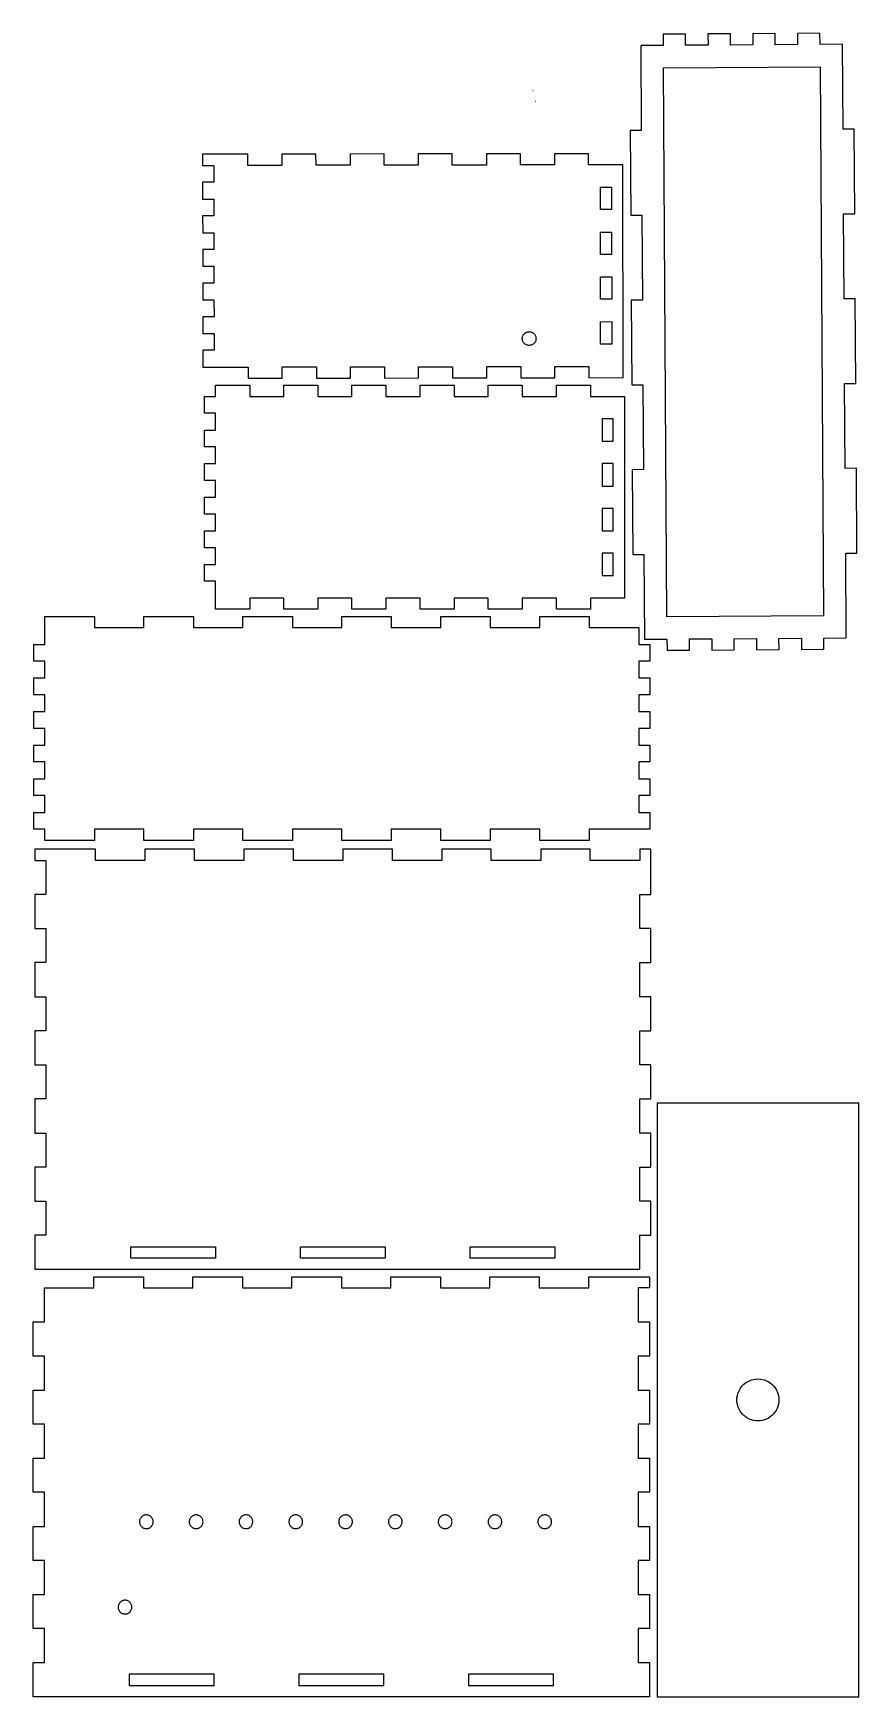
# Model space of a CAD drawing. Extents: x 3 to 297, y 3 to 597.
import ezdxf

# ---------------------------------------------------------------- set-up
doc = ezdxf.new("R2010")
doc.units = 0

msp = doc.modelspace()

# ---------------------------------------------------------------- linework, layer by layer
at = {"layer": 'Layer 1', "color": 7}
for points in [[(235.526064, 596.390677), (227.526205, 596.340384)], [(227.526205, 596.340384), (227.551287, 592.350548)], [(235.551147, 592.40084), (235.526064, 596.390677)], [(251.525731, 596.491261), (243.525951, 596.440969)], [(243.525951, 596.440969), (243.551033, 592.451133)], [(251.550814, 592.501425), (251.525731, 596.491261)], [(267.525292, 596.591845), (259.525511, 596.541553)], [(259.525511, 596.541553), (259.550594, 592.551716)], [(267.550375, 592.602008), (267.525292, 596.591845)], [(283.525117, 596.69243), (275.525337, 596.642138)], [(275.525337, 596.642138), (275.550419, 592.652302)], [(283.5502, 592.702594), (283.525117, 596.69243)], [(219.541578, 592.28035), (219.731909, 562.004954)], [(227.551346, 592.350543), (219.641522, 592.30082)], [(243.551033, 592.451133), (235.551147, 592.40084)], [(251.269998, 592.278723), (251.260197, 592.276483)], [(251.260197, 592.276483), (251.262378, 592.266939)], [(251.262378, 592.266939), (251.272179, 592.269179)], [(251.272179, 592.269179), (251.269998, 592.278723)], [(259.550594, 592.551716), (251.550814, 592.501425)], [(275.550419, 592.652302), (267.550375, 592.602008)], [(291.539926, 592.752822), (283.5502, 592.702594)], [(291.540051, 592.732979), (291.539926, 592.752822)], [(291.560159, 592.733105), (291.540051, 592.732979)], [(291.75049, 562.457709), (291.560159, 592.733105)], [(227.601642, 584.340714), (283.600555, 584.692759)], [(228.833801, 388.344771), (227.601642, 584.340714)], [(283.600555, 584.692759), (284.832713, 388.696816)], [(181.069675, 576.235967), (181.059925, 576.233739)], [(181.059925, 576.233739), (181.062106, 576.224196)], [(181.062106, 576.224196), (181.071856, 576.226424)], [(181.071856, 576.226424), (181.069675, 576.235967)], [(182.050739, 572.347031), (181.95324, 572.324749)], [(182.046318, 572.366376), (182.050739, 572.347031)], [(219.731909, 562.004954), (215.741993, 561.97987)], [(215.741993, 561.97987), (215.93238, 531.695479)], [(295.740326, 562.482792), (291.75049, 562.457709)], [(295.930714, 532.1984), (295.740326, 562.482792)], [(79.250765, 553.500091), (63.084083, 553.474048)], [(63.084083, 553.474048), (63.090527, 549.473553)], [(79.25721, 549.499596), (79.250765, 553.500091)], [(103.584093, 553.539289), (91.41735, 553.51969)], [(91.41735, 553.51969), (91.423794, 549.519195)], [(103.590538, 549.538794), (103.584093, 553.539289)], [(127.917263, 553.578486), (115.750678, 553.558887)], [(115.750678, 553.558887), (115.757122, 549.558392)], [(127.923707, 549.577991), (127.917263, 553.578486)], [(152.250697, 553.617684), (140.084112, 553.598085)], [(140.084112, 553.598085), (140.090556, 549.59759)], [(152.257141, 549.617189), (152.250697, 553.617684)], [(176.583866, 553.656882), (164.417281, 553.637283)], [(164.417281, 553.637283), (164.423726, 549.636788)], [(176.59031, 549.656387), (176.583866, 553.656882)], [(200.917035, 553.696079), (188.75098, 553.676481)], [(188.75098, 553.676481), (188.757424, 549.675986)], [(200.92348, 549.695584), (200.917035, 553.696079)], [(63.090527, 549.473553), (67.090519, 549.479997)], [(67.090519, 549.479997), (67.100185, 543.479254)], [(91.423794, 549.519195), (79.25721, 549.499596)], [(115.757122, 549.558392), (103.590538, 549.538794)], [(140.090556, 549.59759), (127.923707, 549.577991)], [(164.423726, 549.636788), (152.257141, 549.617189)], [(188.757424, 549.675986), (176.59031, 549.656387)], [(213.090329, 549.715184), (200.92348, 549.695584)], [(213.212757, 473.713717), (213.090329, 549.715184)], [(67.100185, 543.479254), (63.100193, 543.472811)], [(63.100193, 543.472811), (63.10986, 537.472068)], [(205.103286, 541.701307), (209.103252, 541.70775)], [(205.11617, 533.702963), (205.103286, 541.701307)], [(209.103252, 541.70775), (209.116136, 533.709406)], [(63.10986, 537.472068), (67.109852, 537.478512)], [(67.109852, 537.478512), (67.119514, 531.480415)], [(67.119514, 531.480415), (63.119522, 531.473972)], [(63.119522, 531.473972), (63.129188, 525.473229)], [(209.116136, 533.709406), (205.11617, 533.702963)], [(215.93238, 531.695479), (219.922296, 531.720562)], [(219.922296, 531.720562), (220.11269, 501.435112)], [(291.940877, 532.173318), (295.930714, 532.1984)], [(292.131271, 501.887868), (291.940877, 532.173318)], [(63.129188, 525.473229), (67.12918, 525.479673)], [(67.12918, 525.479673), (67.138847, 519.47893)], [(205.129059, 525.701973), (209.129025, 525.708416)], [(205.141947, 517.700983), (205.129059, 525.701973)], [(209.129025, 525.708416), (209.141913, 517.707426)], [(67.138847, 519.47893), (63.138855, 519.472487)], [(63.138855, 519.472487), (63.148521, 513.471745)], [(209.141913, 517.707426), (205.141947, 517.700983)], [(63.148521, 513.471745), (67.148513, 513.478188)], [(67.148513, 513.478188), (67.158175, 507.480091)], [(67.158175, 507.480091), (63.158183, 507.473648)], [(63.158183, 507.473648), (63.16785, 501.472905)], [(205.154832, 509.702639), (209.154797, 509.709082)], [(205.16772, 501.701649), (205.154832, 509.702639)], [(209.154797, 509.709082), (209.167686, 501.708092)], [(63.16785, 501.472905), (67.167842, 501.479349)], [(67.167842, 501.479349), (67.177508, 495.478607)], [(209.167686, 501.708092), (205.16772, 501.701649)], [(220.11269, 501.435112), (216.122774, 501.410029)], [(216.122774, 501.410029), (216.313168, 471.124605)], [(296.121108, 501.912951), (292.131271, 501.887868)], [(296.311502, 471.627527), (296.121108, 501.912951)], [(67.177508, 495.478607), (63.177516, 495.472163)], [(63.177516, 495.472163), (63.187178, 489.474066)], [(205.180609, 493.700659), (209.180574, 493.707102)], [(205.193493, 485.702315), (205.180609, 493.700659)], [(209.180574, 493.707102), (209.193459, 485.708758)], [(63.187178, 489.474066), (67.18717, 489.48051)], [(67.18717, 489.48051), (67.196837, 483.479767)], [(177.240252, 487.657539), (177.252807, 487.911559)], [(177.25363, 487.400914), (177.240252, 487.657539)], [(177.252807, 487.911559), (177.293409, 488.165625)], [(177.295049, 487.14698), (177.25363, 487.400914)], [(177.293409, 488.165625), (177.359154, 488.414439)], [(177.361592, 486.901025), (177.295049, 487.14698)], [(177.359154, 488.414439), (177.450576, 488.655358)], [(177.450576, 488.655358), (177.566361, 488.883086)], [(177.566361, 488.883086), (177.705981, 489.097624)], [(177.705981, 489.097624), (177.866527, 489.29632)], [(177.866527, 489.29632), (178.048266, 489.479176)], [(178.048266, 489.479176), (178.246973, 489.640892)], [(178.246973, 489.640892), (178.461853, 489.781468)], [(178.461853, 489.781468), (178.689736, 489.898251)], [(178.689736, 489.898251), (178.929568, 489.988596)], [(178.929568, 489.988596), (179.177376, 490.055141)], [(179.177376, 490.055141), (179.430249, 490.097882)], [(179.430249, 490.097882), (179.686344, 490.111524)], [(179.686344, 490.111524), (179.942217, 490.098707)], [(179.942217, 490.098707), (180.195491, 490.056781)], [(180.195491, 490.056781), (180.443512, 489.991035)], [(180.443512, 489.991035), (180.683633, 489.901463)], [(180.683633, 489.901463), (180.911892, 489.785414)], [(180.911892, 489.785414), (181.126959, 489.645531)], [(181.126959, 489.645531), (181.326185, 489.484456)], [(181.326185, 489.484456), (181.508512, 489.302187)], [(181.508512, 489.302187), (181.669963, 489.104009)], [(181.669963, 489.104009), (181.810273, 488.889923)], [(181.810273, 488.889923), (181.926527, 488.662568)], [(181.926527, 488.662568), (182.018989, 488.421946)], [(182.018989, 488.421946), (182.085536, 488.173344)], [(182.087177, 487.1547), (182.021427, 486.908531)], [(182.085536, 488.173344), (182.126955, 487.919411)], [(182.127778, 487.408766), (182.087177, 487.1547)], [(182.126955, 487.919411), (182.140329, 487.665432)], [(182.140329, 487.665432), (182.127778, 487.408766)], [(67.196837, 483.479767), (63.196845, 483.473324)], [(63.196845, 483.473324), (63.206511, 477.472582)], [(177.45379, 486.660402), (177.361592, 486.901025)], [(177.570308, 486.433048), (177.45379, 486.660402)], [(177.710622, 486.216315), (177.570308, 486.433048)], [(177.871808, 486.018137), (177.710622, 486.216315)], [(178.054135, 485.835868), (177.871808, 486.018137)], [(178.253358, 485.677439), (178.054135, 485.835868)], [(178.468689, 485.537556), (178.253358, 485.677439)], [(178.696947, 485.421507), (178.468689, 485.537556)], [(178.937073, 485.32929), (178.696947, 485.421507)], [(179.185094, 485.263543), (178.937073, 485.32929)], [(179.4381, 485.224263), (179.185094, 485.263543)], [(179.694237, 485.211447), (179.4381, 485.224263)], [(179.950068, 485.225088), (179.694237, 485.211447)], [(180.20321, 485.265183), (179.950068, 485.225088)], [(180.451017, 485.331728), (180.20321, 485.265183)], [(180.690845, 485.424719), (180.451017, 485.331728)], [(180.918728, 485.541503), (180.690845, 485.424719)], [(181.133343, 485.682078), (180.918728, 485.541503)], [(181.332054, 485.841148), (181.133343, 485.682078)], [(181.513793, 486.024004), (181.332054, 485.841148)], [(181.674605, 486.222701), (181.513793, 486.024004)], [(181.814219, 486.439884), (181.674605, 486.222701)], [(181.92974, 486.667612), (181.814219, 486.439884)], [(182.021427, 486.908531), (181.92974, 486.667612)], [(209.193459, 485.708758), (205.193493, 485.702315)], [(63.206511, 477.472582), (79.373194, 477.498624)], [(79.373194, 477.498624), (79.379638, 473.498129)], [(91.546223, 473.517728), (91.539778, 477.518223)], [(91.539793, 477.521222), (103.706536, 477.54082)], [(103.706522, 477.537822), (103.712966, 473.537327)], [(115.873107, 477.557421), (128.039691, 477.577019)], [(115.879551, 473.556926), (115.873107, 477.557421)], [(128.039691, 477.577019), (128.046136, 473.576524)], [(140.206541, 477.596619), (152.373125, 477.616217)], [(140.212985, 473.596124), (140.206541, 477.596619)], [(152.373125, 477.616217), (152.379569, 473.615722)], [(164.53971, 477.635816), (176.706295, 477.655415)], [(164.546154, 473.635321), (164.53971, 477.635816)], [(176.706295, 477.655415), (176.712739, 473.65492)], [(188.873408, 477.675015), (201.039464, 477.694613)], [(188.879853, 473.67452), (188.873408, 477.675015)], [(201.039464, 477.694613), (201.045908, 473.694118)], [(67.7421, 466.994412), (67.7421, 470.992261)], [(67.7421, 470.992261), (79.908791, 470.992261)], [(79.379638, 473.498129), (91.546223, 473.517728)], [(79.908791, 470.992261), (79.908791, 466.994412)], [(92.075375, 466.994412), (92.075375, 470.992261)], [(92.075375, 470.992261), (104.242119, 470.992261)], [(103.712966, 473.537327), (115.879551, 473.556926)], [(104.242119, 470.992261), (104.242119, 466.994412)], [(116.408703, 466.994412), (116.408703, 470.992261)], [(116.408703, 470.992261), (128.575288, 470.992261)], [(128.046136, 473.576524), (140.212985, 473.596124)], [(128.575288, 470.992261), (128.575288, 466.994412)], [(140.742137, 466.994412), (140.742137, 470.992261)], [(140.742137, 470.992261), (152.908722, 470.992261)], [(152.379569, 473.615722), (164.546154, 473.635321)], [(152.908722, 470.992261), (152.908722, 466.994412)], [(165.075307, 466.994412), (165.075307, 470.992261)], [(165.075307, 470.992261), (177.241891, 470.992261)], [(176.712739, 473.65492), (188.879853, 473.67452)], [(177.241891, 470.992261), (177.241891, 466.994412)], [(189.409005, 466.994412), (189.409005, 470.992261)], [(189.409005, 470.992261), (201.575061, 470.992261)], [(201.045908, 473.694118), (213.212757, 473.713717)], [(201.575061, 470.992261), (201.575061, 466.994412)], [(216.313168, 471.124605), (220.303084, 471.149689)], [(220.303084, 471.149689), (220.493478, 440.864292)], [(292.321665, 471.602444), (296.311502, 471.627527)], [(292.512059, 441.317047), (292.321665, 471.602444)], [(63.742108, 460.993669), (63.742108, 466.994412)], [(63.742108, 466.994412), (67.7421, 466.994412)], [(79.908791, 466.994412), (92.075375, 466.994412)], [(104.242119, 466.994412), (116.408703, 466.994412)], [(128.575288, 466.994412), (140.742137, 466.994412)], [(152.908722, 466.994412), (165.075307, 466.994412)], [(177.241891, 466.994412), (189.409005, 466.994412)], [(201.575061, 466.994412), (213.74191, 466.994412)], [(213.74191, 466.994412), (213.74191, 394.99344)], [(67.7421, 460.993669), (63.742108, 460.993669)], [(67.7421, 454.992927), (67.7421, 460.993669)], [(205.741978, 458.993422), (205.741978, 450.992432)], [(209.741944, 458.993422), (205.741978, 458.993422)], [(209.741944, 450.992432), (209.741944, 458.993422)], [(63.742108, 448.99483), (63.742108, 454.992927)], [(63.742108, 454.992927), (67.7421, 454.992927)], [(67.7421, 448.99483), (63.742108, 448.99483)], [(67.7421, 442.994088), (67.7421, 448.99483)], [(205.741978, 450.992432), (209.741944, 450.992432)], [(63.742108, 436.993345), (63.742108, 442.994088)], [(63.742108, 442.994088), (67.7421, 442.994088)], [(205.741978, 442.994088), (205.741978, 434.993098)], [(209.741944, 442.994088), (205.741978, 442.994088)], [(209.741944, 434.993098), (209.741944, 442.994088)], [(220.493478, 440.864292), (216.503562, 440.839208)], [(216.503562, 440.839208), (216.69395, 410.554737)], [(296.501895, 441.34213), (292.512059, 441.317047)], [(296.692283, 411.057659), (296.501895, 441.34213)], [(67.7421, 436.993345), (63.742108, 436.993345)], [(67.7421, 430.992603), (67.7421, 436.993345)], [(205.741978, 434.993098), (209.741944, 434.993098)], [(63.742108, 424.994506), (63.742108, 430.992603)], [(63.742108, 430.992603), (67.7421, 430.992603)], [(67.7421, 424.994506), (63.742108, 424.994506)], [(67.7421, 418.993764), (67.7421, 424.994506)], [(205.741978, 426.994754), (205.741978, 418.993764)], [(209.741944, 426.994754), (205.741978, 426.994754)], [(209.741944, 418.993764), (209.741944, 426.994754)], [(63.742108, 412.993021), (63.742108, 418.993764)], [(63.742108, 418.993764), (67.7421, 418.993764)], [(205.741978, 418.993764), (209.741944, 418.993764)], [(67.7421, 412.993021), (63.742108, 412.993021)], [(67.7421, 406.994925), (67.7421, 412.993021)], [(205.741978, 410.992774), (205.741978, 402.99443)], [(209.741944, 410.992774), (205.741978, 410.992774)], [(209.741944, 402.99443), (209.741944, 410.992774)], [(216.69395, 410.554737), (220.683866, 410.579821)], [(220.683866, 410.579821), (220.874321, 380.284581)], [(292.702447, 411.032576), (296.692283, 411.057659)], [(292.892903, 380.737337), (292.702447, 411.032576)], [(63.742108, 400.994182), (63.742108, 406.994925)], [(63.742108, 406.994925), (67.7421, 406.994925)], [(67.7421, 400.994182), (63.742108, 400.994182)], [(67.7421, 390.992945), (67.7421, 400.994182)], [(205.741978, 402.99443), (209.741944, 402.99443)], [(92.075375, 394.99344), (79.908791, 394.99344)], [(79.908791, 394.99344), (79.908791, 390.992945)], [(92.075375, 390.992945), (92.075375, 394.99344)], [(116.408703, 394.99344), (104.242119, 394.99344)], [(104.242119, 394.99344), (104.242119, 390.992945)], [(116.408703, 390.992945), (116.408703, 394.99344)], [(140.742137, 394.99344), (128.575288, 394.99344)], [(128.575288, 394.99344), (128.575288, 390.992945)], [(140.742137, 390.992945), (140.742137, 394.99344)], [(165.075307, 394.99344), (152.908722, 394.99344)], [(152.908722, 394.99344), (152.908722, 390.992945)], [(165.075307, 390.992945), (165.075307, 394.99344)], [(189.409005, 394.99344), (177.241891, 394.99344)], [(177.241891, 394.99344), (177.241891, 390.992945)], [(189.409005, 390.992945), (189.409005, 394.99344)], [(213.74191, 394.99344), (201.575061, 394.99344)], [(201.575061, 394.99344), (201.575061, 390.992945)], [(6.813567, 378.466998), (6.813567, 388.466992)], [(6.813567, 388.466992), (24.482419, 388.466992)], [(24.482419, 388.466992), (24.482419, 384.467)], [(42.148626, 384.467), (42.148626, 388.466992)], [(42.148626, 388.466992), (59.814833, 388.466992)], [(59.814833, 388.466992), (59.814833, 384.467)], [(79.908791, 390.992945), (67.7421, 390.992945)], [(77.48104, 384.467), (77.48104, 388.466992)], [(77.48104, 388.466992), (95.147247, 388.466992)], [(104.242119, 390.992945), (92.075375, 390.992945)], [(95.147247, 388.466992), (95.147247, 384.467)], [(112.814248, 384.467), (112.814248, 388.466992)], [(112.814248, 388.466992), (130.481248, 388.466992)], [(128.575288, 390.992945), (116.408703, 390.992945)], [(130.481248, 388.466992), (130.481248, 384.467)], [(152.908722, 390.992945), (140.742137, 390.992945)], [(148.147191, 384.467), (148.147191, 388.466992)], [(148.147191, 388.466992), (165.814191, 388.466992)], [(177.241891, 390.992945), (165.075307, 390.992945)], [(165.814191, 388.466992), (165.814191, 384.467)], [(183.481192, 384.467), (183.481192, 388.466992)], [(183.481192, 388.466992), (201.147134, 388.466992)], [(201.575061, 390.992945), (189.409005, 390.992945)], [(201.147134, 388.466992), (201.147134, 384.467)], [(284.832713, 388.696816), (228.833801, 388.344771)], [(24.482419, 384.467), (42.148626, 384.467)], [(59.814833, 384.467), (77.48104, 384.467)], [(95.147247, 384.467), (112.814248, 384.467)], [(130.481248, 384.467), (148.147191, 384.467)], [(165.814191, 384.467), (183.481192, 384.467)], [(201.147134, 384.467), (218.814135, 384.467)], [(218.814135, 384.467), (218.814135, 378.466998)], [(220.874321, 380.284581), (228.884156, 380.334936)], [(228.884156, 380.334936), (228.90924, 376.344835)], [(236.884016, 380.385229), (244.883902, 380.435521)], [(236.9091, 376.395128), (236.884016, 380.385229)], [(244.883902, 380.435521), (244.908986, 376.44542)], [(252.883682, 380.485813), (260.883463, 380.536105)], [(252.908767, 376.495712), (252.883682, 380.485813)], [(260.883463, 380.536105), (260.908547, 376.546004)], [(268.883243, 380.586397), (276.883288, 380.63669)], [(268.908327, 376.596296), (268.883243, 380.586397)], [(276.883288, 380.63669), (276.908372, 376.646589)], [(284.883068, 380.686982), (292.892903, 380.737337)], [(284.908153, 376.696881), (284.883068, 380.686982)], [(2.815717, 372.467023), (2.815717, 378.466998)], [(2.815717, 378.466998), (6.813567, 378.466998)], [(218.814135, 378.466998), (222.814101, 378.466998)], [(222.814101, 378.466998), (222.814101, 372.467023)], [(228.90924, 376.344835), (236.9091, 376.395128)], [(244.908986, 376.44542), (252.908767, 376.495712)], [(260.908547, 376.546004), (268.908327, 376.596296)], [(276.908372, 376.646589), (284.908153, 376.696881)], [(6.813567, 372.467023), (2.815717, 372.467023)], [(6.813567, 366.467022), (6.813567, 372.467023)], [(218.814135, 372.467023), (218.814135, 366.467022)], [(222.814101, 372.467023), (218.814135, 372.467023)], [(2.815717, 360.46702), (2.815717, 366.467022)], [(2.815717, 366.467022), (6.813567, 366.467022)], [(218.814135, 366.467022), (222.814101, 366.467022)], [(222.814101, 366.467022), (222.814101, 360.46702)], [(6.813567, 360.46702), (2.815717, 360.46702)], [(6.813567, 354.466992), (6.813567, 360.46702)], [(222.814101, 360.46702), (218.814135, 360.46702)], [(218.814135, 360.46702), (218.814135, 354.466992)], [(2.815717, 348.467043), (2.815717, 354.466992)], [(2.815717, 354.466992), (6.813567, 354.466992)], [(218.814135, 354.466992), (222.814101, 354.466992)], [(222.814101, 354.466992), (222.814101, 348.467043)], [(6.813567, 348.467043), (2.815717, 348.467043)], [(6.813567, 342.467095), (6.813567, 348.467043)], [(222.814101, 348.467043), (218.814135, 348.467043)], [(218.814135, 348.467043), (218.814135, 342.467095)], [(2.815717, 336.467146), (2.815717, 342.467095)], [(2.815717, 342.467095), (6.813567, 342.467095)], [(218.814135, 342.467095), (222.814101, 342.467095)], [(222.814101, 342.467095), (222.814101, 336.467146)], [(6.813567, 336.467146), (2.815717, 336.467146)], [(6.813567, 330.467197), (6.813567, 336.467146)], [(222.814101, 336.467146), (218.814135, 336.467146)], [(218.814135, 336.467146), (218.814135, 330.467197)], [(2.815717, 324.466984), (2.815717, 330.467197)], [(2.815717, 330.467197), (6.813567, 330.467197)], [(218.814135, 330.467197), (222.814101, 330.467197)], [(222.814101, 330.467197), (222.814101, 324.466984)], [(6.813567, 324.466984), (2.815717, 324.466984)], [(6.813567, 318.467035), (6.813567, 324.466984)], [(222.814101, 324.466984), (218.814135, 324.466984)], [(218.814135, 324.466984), (218.814135, 318.467035)], [(2.815717, 312.467087), (2.815717, 318.467035)], [(2.815717, 318.467035), (6.813567, 318.467035)], [(218.814135, 318.467035), (222.814101, 318.467035)], [(222.814101, 318.467035), (222.814101, 312.467087)], [(6.813567, 312.467087), (2.815717, 312.467087)], [(6.813567, 308.467121), (6.813567, 312.467087)], [(42.148626, 312.467087), (24.482419, 312.467087)], [(24.482419, 312.467087), (24.482419, 308.467121)], [(42.148626, 308.467121), (42.148626, 312.467087)], [(77.48104, 312.467087), (59.814833, 312.467087)], [(59.814833, 312.467087), (59.814833, 308.467121)], [(77.48104, 308.467121), (77.48104, 312.467087)], [(112.814248, 312.467087), (95.147247, 312.467087)], [(95.147247, 312.467087), (95.147247, 308.467121)], [(112.814248, 308.467121), (112.814248, 312.467087)], [(148.147191, 312.467087), (130.481248, 312.467087)], [(130.481248, 312.467087), (130.481248, 308.467121)], [(148.147191, 308.467121), (148.147191, 312.467087)], [(183.481192, 312.467087), (165.814191, 312.467087)], [(165.814191, 312.467087), (165.814191, 308.467121)], [(183.481192, 308.467121), (183.481192, 312.467087)], [(222.814101, 312.467087), (201.147134, 312.467087)], [(201.147134, 312.467087), (201.147134, 308.467121)], [(24.846016, 305.290992), (3.176669, 305.290992)], [(3.176669, 305.290992), (3.176669, 301.291)], [(24.482419, 308.467121), (6.813567, 308.467121)], [(24.846016, 301.291), (24.846016, 305.290992)], [(59.814833, 308.467121), (42.148626, 308.467121)], [(60.175784, 305.290992), (42.506932, 305.290992)], [(42.506932, 305.290992), (42.506932, 301.291)], [(60.175784, 301.291), (60.175784, 305.290992)], [(95.147247, 308.467121), (77.48104, 308.467121)], [(95.508198, 305.290992), (77.847283, 305.290992)], [(77.847283, 305.290992), (77.847283, 301.291)], [(95.508198, 301.291), (95.508198, 305.290992)], [(130.481248, 308.467121), (112.814248, 308.467121)], [(130.845904, 305.290992), (113.177051, 305.290992)], [(113.177051, 305.290992), (113.177051, 301.291)], [(130.845904, 301.291), (130.845904, 305.290992)], [(165.814191, 308.467121), (148.147191, 308.467121)], [(166.175672, 305.290992), (148.506819, 305.290992)], [(148.506819, 305.290992), (148.506819, 301.291)], [(166.175672, 301.291), (166.175672, 305.290992)], [(201.147134, 308.467121), (183.481192, 308.467121)], [(201.508086, 305.290992), (183.84717, 305.290992)], [(183.84717, 305.290992), (183.84717, 301.291)], [(201.508086, 301.291), (201.508086, 305.290992)], [(223.177433, 305.290992), (219.176938, 305.290992)], [(219.176938, 305.290992), (219.176938, 301.291)], [(223.177433, 289.124309), (223.177433, 305.290992)], [(3.176669, 301.291), (7.177164, 301.291)], [(7.177164, 301.291), (7.177164, 289.124309)], [(42.506932, 301.291), (24.846016, 301.291)], [(77.847283, 301.291), (60.175784, 301.291)], [(113.177051, 301.291), (95.508198, 301.291)], [(148.506819, 301.291), (130.845904, 301.291)], [(183.84717, 301.291), (166.175672, 301.291)], [(219.176938, 301.291), (201.508086, 301.291)], [(7.177164, 289.124309), (3.176669, 289.124309)], [(3.176669, 289.124309), (3.176669, 276.957725)], [(219.176938, 276.957725), (219.176938, 289.124309)], [(219.176938, 289.124309), (223.177433, 289.124309)], [(3.176669, 276.957725), (7.177164, 276.957725)], [(7.177164, 276.957725), (7.177164, 264.790981)], [(223.177433, 276.957725), (219.176938, 276.957725)], [(223.177433, 264.790981), (223.177433, 276.957725)], [(7.177164, 264.790981), (3.176669, 264.790981)], [(3.176669, 264.790981), (3.176669, 252.624397)], [(219.176938, 252.624397), (219.176938, 264.790981)], [(219.176938, 264.790981), (223.177433, 264.790981)], [(3.176669, 252.624397), (7.177164, 252.624397)], [(7.177164, 252.624397), (7.177164, 240.457812)], [(223.177433, 252.624397), (219.176938, 252.624397)], [(223.177433, 240.457812), (223.177433, 252.624397)], [(7.177164, 240.457812), (3.176669, 240.457812)], [(3.176669, 240.457812), (3.176669, 228.290963)], [(219.176938, 228.290963), (219.176938, 240.457812)], [(219.176938, 240.457812), (223.177433, 240.457812)], [(3.176669, 228.290963), (7.177164, 228.290963)], [(7.177164, 228.290963), (7.177164, 216.124378)], [(223.177433, 228.290963), (219.176938, 228.290963)], [(223.177433, 216.124378), (223.177433, 228.290963)], [(7.177164, 216.124378), (3.176669, 216.124378)], [(3.176669, 216.124378), (3.176669, 203.957793)], [(219.176938, 203.957793), (219.176938, 216.124378)], [(219.176938, 216.124378), (223.177433, 216.124378)], [(297.353913, 214.645065), (225.354, 214.645065)], [(225.354, 214.645065), (225.354, 2.645291)], [(297.353913, 2.645291), (297.353913, 214.645065)], [(3.176669, 203.957793), (7.177164, 203.957793)], [(7.177164, 203.957793), (7.177164, 191.791209)], [(223.177433, 203.957793), (219.176938, 203.957793)], [(223.177433, 191.791209), (223.177433, 203.957793)], [(7.177164, 191.791209), (3.176669, 191.791209)], [(3.176669, 191.791209), (3.176669, 179.624095)], [(219.176938, 179.624095), (219.176938, 191.791209)], [(219.176938, 191.791209), (223.177433, 191.791209)], [(3.176669, 179.624095), (7.177164, 179.624095)], [(7.177164, 179.624095), (7.177164, 167.458039)], [(223.177433, 179.624095), (219.176938, 179.624095)], [(223.177433, 167.458039), (223.177433, 179.624095)], [(7.177164, 167.458039), (3.176669, 167.458039)], [(3.176669, 167.458039), (3.176669, 155.29119)], [(219.176938, 155.29119), (219.176938, 167.458039)], [(219.176938, 167.458039), (223.177433, 167.458039)], [(37.466626, 163.291122), (67.74815, 163.291122)], [(37.466626, 159.291156), (37.466626, 163.291122)], [(67.74815, 163.291122), (67.74815, 159.291156)], [(98.037612, 163.291122), (128.31649, 163.291122)], [(98.037612, 159.291156), (98.037612, 163.291122)], [(128.31649, 163.291122), (128.31649, 159.291156)], [(158.605952, 163.291122), (188.887476, 163.291122)], [(158.605952, 159.291156), (158.605952, 163.291122)], [(188.887476, 163.291122), (188.887476, 159.291156)], [(3.176669, 155.29119), (219.176938, 155.29119)], [(67.74815, 159.291156), (37.466626, 159.291156)], [(128.31649, 159.291156), (98.037612, 159.291156)], [(188.887476, 159.291156), (158.605952, 159.291156)], [(6.646318, 136.478026), (6.646318, 148.644716)], [(6.646318, 148.644716), (24.315171, 148.644716)], [(24.315171, 148.644716), (24.315171, 152.644708)], [(24.315171, 152.644708), (41.976086, 152.644708)], [(41.976086, 152.644708), (41.976086, 148.644716)], [(41.976086, 148.644716), (59.644939, 148.644716)], [(59.644939, 148.644716), (59.644939, 152.644708)], [(59.644939, 152.644708), (77.311146, 152.644708)], [(77.311146, 152.644708), (77.311146, 148.644716)], [(77.311146, 148.644716), (94.977353, 148.644716)], [(94.977353, 148.644716), (94.977353, 152.644708)], [(94.977353, 152.644708), (112.646206, 152.644708)], [(112.646206, 152.644708), (112.646206, 148.644716)], [(112.646206, 148.644716), (130.312412, 148.644716)], [(130.312412, 148.644716), (130.312412, 152.644708)], [(130.312412, 152.644708), (147.978619, 152.644708)], [(147.978619, 152.644708), (147.978619, 148.644716)], [(147.978619, 148.644716), (165.644826, 148.644716)], [(165.644826, 148.644716), (165.644826, 152.644708)], [(165.644826, 152.644708), (183.311033, 152.644708)], [(183.311033, 152.644708), (183.311033, 148.644716)], [(183.311033, 148.644716), (200.97724, 148.644716)], [(200.97724, 148.644716), (200.97724, 152.644708)], [(200.97724, 152.644708), (222.643942, 152.644708)], [(218.646093, 148.644716), (218.646093, 136.478026)], [(222.643942, 148.644716), (218.646093, 148.644716)], [(222.643942, 152.644708), (222.643942, 148.644716)], [(2.645823, 124.311441), (2.645823, 136.478026)], [(2.645823, 136.478026), (6.646318, 136.478026)], [(218.646093, 136.478026), (222.643942, 136.478026)], [(222.643942, 136.478026), (222.643942, 124.311441)], [(6.646318, 124.311441), (2.645823, 124.311441)], [(6.646318, 112.144698), (6.646318, 124.311441)], [(222.643942, 124.311441), (218.646093, 124.311441)], [(218.646093, 124.311441), (218.646093, 112.144698)], [(254.858709, 112.395113), (255.286275, 113.053131)], [(255.286275, 113.053131), (255.780251, 113.663259)], [(255.780251, 113.663259), (256.335346, 114.219148)], [(256.335346, 114.219148), (256.945475, 114.713125)], [(256.945475, 114.713125), (257.604022, 115.140162)], [(257.604022, 115.140162), (258.303579, 115.497349)], [(258.303579, 115.497349), (259.036474, 115.778336)], [(259.036474, 115.778336), (259.794769, 115.981271)], [(259.794769, 115.981271), (260.569997, 116.104302)], [(260.569997, 116.104302), (261.353957, 116.145312)], [(261.353957, 116.145312), (262.137916, 116.104302)], [(262.137916, 116.104302), (262.913144, 115.981271)], [(262.913144, 115.981271), (263.671439, 115.778336)], [(263.671439, 115.778336), (264.404334, 115.497349)], [(264.404334, 115.497349), (265.103892, 115.140162)], [(265.103892, 115.140162), (265.762439, 114.713125)], [(265.762439, 114.713125), (266.372567, 114.219148)], [(266.372567, 114.219148), (266.927662, 113.663259)], [(266.927662, 113.663259), (267.421639, 113.053131)], [(267.421639, 113.053131), (267.849205, 112.395113)], [(2.645823, 99.978113), (2.645823, 112.144698)], [(2.645823, 112.144698), (6.646318, 112.144698)], [(218.646093, 112.144698), (222.643942, 112.144698)], [(222.643942, 112.144698), (222.643942, 99.978113)], [(253.854087, 108.645178), (253.895097, 109.429138)], [(253.895097, 107.861219), (253.854087, 108.645178)], [(253.895097, 109.429138), (254.017864, 110.204366)], [(254.017864, 107.086255), (253.895097, 107.861219)], [(254.017864, 110.204366), (254.221064, 110.96319)], [(254.221064, 106.327166), (254.017864, 107.086255)], [(254.221064, 110.96319), (254.502315, 111.696349)], [(254.502315, 111.696349), (254.858709, 112.395113)], [(267.849205, 112.395113), (268.205598, 111.696349)], [(268.205598, 111.696349), (268.48685, 110.96319)], [(268.48685, 110.96319), (268.69005, 110.204366)], [(268.69005, 107.086255), (268.48685, 106.327166)], [(268.69005, 110.204366), (268.812816, 109.429138)], [(268.812816, 107.861219), (268.69005, 107.086255)], [(268.812816, 109.429138), (268.853826, 108.645178)], [(268.853826, 108.645178), (268.812816, 107.861219)], [(254.502315, 105.594272), (254.221064, 106.327166)], [(254.858709, 104.895243), (254.502315, 105.594272)], [(255.286275, 104.237225), (254.858709, 104.895243)], [(255.780251, 103.627362), (255.286275, 104.237225)], [(256.335346, 103.071208), (255.780251, 103.627362)], [(256.945475, 102.577761), (256.335346, 103.071208)], [(257.604022, 102.14993), (256.945475, 102.577761)], [(258.303579, 101.793537), (257.604022, 102.14993)], [(259.036474, 101.512285), (258.303579, 101.793537)], [(259.794769, 101.309085), (259.036474, 101.512285)], [(260.569997, 101.186319), (259.794769, 101.309085)], [(261.353957, 101.145308), (260.569997, 101.186319)], [(262.137916, 101.186319), (261.353957, 101.145308)], [(262.913144, 101.309085), (262.137916, 101.186319)], [(263.671439, 101.512285), (262.913144, 101.309085)], [(264.404334, 101.793537), (263.671439, 101.512285)], [(265.103892, 102.14993), (264.404334, 101.793537)], [(265.762439, 102.577761), (265.103892, 102.14993)], [(266.372567, 103.071208), (265.762439, 102.577761)], [(266.927662, 103.627362), (266.372567, 103.071208)], [(267.421639, 104.237225), (266.927662, 103.627362)], [(267.849205, 104.895243), (267.421639, 104.237225)], [(268.205598, 105.594272), (267.849205, 104.895243)], [(268.48685, 106.327166), (268.205598, 105.594272)], [(6.646318, 99.978113), (2.645823, 99.978113)], [(6.646318, 87.811528), (6.646318, 99.978113)], [(222.643942, 99.978113), (218.646093, 99.978113)], [(218.646093, 99.978113), (218.646093, 87.811528)], [(2.645823, 75.644679), (2.645823, 87.811528)], [(2.645823, 87.811528), (6.646318, 87.811528)], [(218.646093, 87.811528), (222.643942, 87.811528)], [(222.643942, 87.811528), (222.643942, 75.644679)], [(6.646318, 75.644679), (2.645823, 75.644679)], [(6.646318, 63.478094), (6.646318, 75.644679)], [(222.643942, 75.644679), (218.646093, 75.644679)], [(218.646093, 75.644679), (218.646093, 63.478094)], [(40.576442, 65.380975), (40.565859, 65.124859)], [(40.61613, 65.634181), (40.576442, 65.380975)], [(40.684921, 65.881831), (40.61613, 65.634181)], [(40.774879, 66.121279), (40.684921, 65.881831)], [(40.893942, 66.349878), (40.774879, 66.121279)], [(41.034171, 66.564984), (40.893942, 66.349878)], [(41.195566, 66.764215), (41.034171, 66.564984)], [(41.375483, 66.945455), (41.195566, 66.764215)], [(41.57392, 67.10685), (41.375483, 66.945455)], [(41.79617, 67.24655), (41.57392, 67.10685)], [(42.015774, 67.362967), (41.79617, 67.24655)], [(42.253898, 67.455041), (42.015774, 67.362967)], [(42.505252, 67.521187), (42.253898, 67.455041)], [(42.75396, 67.561404), (42.505252, 67.521187)], [(43.015897, 67.574898), (42.75396, 67.561404)], [(43.275189, 67.561404), (43.015897, 67.574898)], [(43.523897, 67.521187), (43.275189, 67.561404)], [(43.775251, 67.455041), (43.523897, 67.521187)], [(44.016021, 67.362967), (43.775251, 67.455041)], [(44.235625, 67.24655), (44.016021, 67.362967)], [(44.455229, 67.10685), (44.235625, 67.24655)], [(44.656312, 66.945455), (44.455229, 67.10685)], [(44.836229, 66.764215), (44.656312, 66.945455)], [(44.994978, 66.564984), (44.836229, 66.764215)], [(45.135207, 66.349878), (44.994978, 66.564984)], [(45.25427, 66.121279), (45.135207, 66.349878)], [(45.344228, 65.881831), (45.25427, 66.121279)], [(45.415665, 65.634181), (45.344228, 65.881831)], [(45.455353, 65.380975), (45.415665, 65.634181)], [(45.465936, 65.124859), (45.455353, 65.380975)], [(58.359066, 65.380975), (58.345836, 65.124859)], [(58.398753, 65.634181), (58.359066, 65.380975)], [(58.464899, 65.881831), (58.398753, 65.634181)], [(58.557503, 66.121279), (58.464899, 65.881831)], [(58.673919, 66.349878), (58.557503, 66.121279)], [(58.814148, 66.564984), (58.673919, 66.349878)], [(58.972898, 66.764215), (58.814148, 66.564984)], [(59.15546, 66.945455), (58.972898, 66.764215)], [(59.353898, 67.10685), (59.15546, 66.945455)], [(59.570856, 67.24655), (59.353898, 67.10685)], [(59.798397, 67.362967), (59.570856, 67.24655)], [(60.039168, 67.455041), (59.798397, 67.362967)], [(60.28523, 67.521187), (60.039168, 67.455041)], [(60.53923, 67.561404), (60.28523, 67.521187)], [(60.795875, 67.574898), (60.53923, 67.561404)], [(61.049875, 67.561404), (60.795875, 67.574898)], [(61.303874, 67.521187), (61.049875, 67.561404)], [(61.552582, 67.455041), (61.303874, 67.521187)], [(61.790707, 67.362967), (61.552582, 67.455041)], [(62.020894, 67.24655), (61.790707, 67.362967)], [(62.235207, 67.10685), (62.020894, 67.24655)], [(62.433644, 66.945455), (62.235207, 67.10685)], [(62.616206, 66.764215), (62.433644, 66.945455)], [(62.777602, 66.564984), (62.616206, 66.764215)], [(62.917831, 66.349878), (62.777602, 66.564984)], [(63.034247, 66.121279), (62.917831, 66.349878)], [(63.124205, 65.881831), (63.034247, 66.121279)], [(63.190351, 65.634181), (63.124205, 65.881831)], [(63.232684, 65.380975), (63.190351, 65.634181)], [(63.245914, 65.124859), (63.232684, 65.380975)], [(76.139043, 65.380975), (76.125814, 65.124859)], [(76.178731, 65.634181), (76.139043, 65.380975)], [(76.244876, 65.881831), (76.178731, 65.634181)], [(76.33748, 66.121279), (76.244876, 65.881831)], [(76.453897, 66.349878), (76.33748, 66.121279)], [(76.594126, 66.564984), (76.453897, 66.349878)], [(76.752876, 66.764215), (76.594126, 66.564984)], [(76.935438, 66.945455), (76.752876, 66.764215)], [(77.133875, 67.10685), (76.935438, 66.945455)], [(77.350833, 67.24655), (77.133875, 67.10685)], [(77.578375, 67.362967), (77.350833, 67.24655)], [(77.819145, 67.455041), (77.578375, 67.362967)], [(78.065207, 67.521187), (77.819145, 67.455041)], [(78.319207, 67.561404), (78.065207, 67.521187)], [(78.575853, 67.574898), (78.319207, 67.561404)], [(78.829852, 67.561404), (78.575853, 67.574898)], [(79.083852, 67.521187), (78.829852, 67.561404)], [(79.33256, 67.455041), (79.083852, 67.521187)], [(79.573331, 67.362967), (79.33256, 67.455041)], [(79.800872, 67.24655), (79.573331, 67.362967)], [(80.015184, 67.10685), (79.800872, 67.24655)], [(80.213621, 66.945455), (80.015184, 67.10685)], [(80.396184, 66.764215), (80.213621, 66.945455)], [(80.557579, 66.564984), (80.396184, 66.764215)], [(80.697808, 66.349878), (80.557579, 66.564984)], [(80.814225, 66.121279), (80.697808, 66.349878)], [(80.904183, 65.881831), (80.814225, 66.121279)], [(80.970329, 65.634181), (80.904183, 65.881831)], [(81.012662, 65.380975), (80.970329, 65.634181)], [(81.025891, 65.124859), (81.012662, 65.380975)], [(93.919021, 65.380975), (93.905792, 65.124859)], [(93.958708, 65.634181), (93.919021, 65.380975)], [(94.024854, 65.881831), (93.958708, 65.634181)], [(94.117458, 66.121279), (94.024854, 65.881831)], [(94.233875, 66.349878), (94.117458, 66.121279)], [(94.374104, 66.564984), (94.233875, 66.349878)], [(94.532853, 66.764215), (94.374104, 66.564984)], [(94.715416, 66.945455), (94.532853, 66.764215)], [(94.913853, 67.10685), (94.715416, 66.945455)], [(95.130811, 67.24655), (94.913853, 67.10685)], [(95.358352, 67.362967), (95.130811, 67.24655)], [(95.599123, 67.455041), (95.358352, 67.362967)], [(95.845185, 67.521187), (95.599123, 67.455041)], [(96.099185, 67.561404), (95.845185, 67.521187)], [(96.35583, 67.574898), (96.099185, 67.561404)], [(96.60983, 67.561404), (96.35583, 67.574898)], [(96.86383, 67.521187), (96.60983, 67.561404)], [(97.112538, 67.455041), (96.86383, 67.521187)], [(97.350662, 67.362967), (97.112538, 67.455041)], [(97.58085, 67.24655), (97.350662, 67.362967)], [(97.795162, 67.10685), (97.58085, 67.24655)], [(97.993599, 66.945455), (97.795162, 67.10685)], [(98.176161, 66.764215), (97.993599, 66.945455)], [(98.337557, 66.564984), (98.176161, 66.764215)], [(98.477786, 66.349878), (98.337557, 66.564984)], [(98.594202, 66.121279), (98.477786, 66.349878)], [(98.684161, 65.881831), (98.594202, 66.121279)], [(98.750306, 65.634181), (98.684161, 65.881831)], [(98.79264, 65.380975), (98.750306, 65.634181)], [(98.805869, 65.124859), (98.79264, 65.380975)], [(111.698998, 65.380975), (111.685769, 65.124859)], [(111.738686, 65.634181), (111.698998, 65.380975)], [(111.804832, 65.881831), (111.738686, 65.634181)], [(111.897436, 66.121279), (111.804832, 65.881831)], [(112.013852, 66.349878), (111.897436, 66.121279)], [(112.154081, 66.564984), (112.013852, 66.349878)], [(112.312831, 66.764215), (112.154081, 66.564984)], [(112.495393, 66.945455), (112.312831, 66.764215)], [(112.693831, 67.10685), (112.495393, 66.945455)], [(112.910789, 67.24655), (112.693831, 67.10685)], [(113.13833, 67.362967), (112.910789, 67.24655)], [(113.3791, 67.455041), (113.13833, 67.362967)], [(113.625163, 67.521187), (113.3791, 67.455041)], [(113.879162, 67.561404), (113.625163, 67.521187)], [(114.135808, 67.574898), (113.879162, 67.561404)], [(114.389808, 67.561404), (114.135808, 67.574898)], [(114.643807, 67.521187), (114.389808, 67.561404)], [(114.892515, 67.455041), (114.643807, 67.521187)], [(115.133286, 67.362967), (114.892515, 67.455041)], [(115.360827, 67.24655), (115.133286, 67.362967)], [(115.575139, 67.10685), (115.360827, 67.24655)], [(115.773577, 66.945455), (115.575139, 67.10685)], [(115.956139, 66.764215), (115.773577, 66.945455)], [(116.117535, 66.564984), (115.956139, 66.764215)], [(116.257764, 66.349878), (116.117535, 66.564984)], [(116.37418, 66.121279), (116.257764, 66.349878)], [(116.464138, 65.881831), (116.37418, 66.121279)], [(116.530284, 65.634181), (116.464138, 65.881831)], [(116.572617, 65.380975), (116.530284, 65.634181)], [(116.585846, 65.124859), (116.572617, 65.380975)], [(129.478976, 65.380975), (129.465747, 65.124859)], [(129.518663, 65.634181), (129.478976, 65.380975)], [(129.584809, 65.881831), (129.518663, 65.634181)], [(129.677413, 66.121279), (129.584809, 65.881831)], [(129.79383, 66.349878), (129.677413, 66.121279)], [(129.934059, 66.564984), (129.79383, 66.349878)], [(130.092809, 66.764215), (129.934059, 66.564984)], [(130.275371, 66.945455), (130.092809, 66.764215)], [(130.473808, 67.10685), (130.275371, 66.945455)], [(130.690766, 67.24655), (130.473808, 67.10685)], [(130.918308, 67.362967), (130.690766, 67.24655)], [(131.159078, 67.455041), (130.918308, 67.362967)], [(131.40514, 67.521187), (131.159078, 67.455041)], [(131.65914, 67.561404), (131.40514, 67.521187)], [(131.915785, 67.574898), (131.65914, 67.561404)], [(132.169785, 67.561404), (131.915785, 67.574898)], [(132.423785, 67.521187), (132.169785, 67.561404)], [(132.672493, 67.455041), (132.423785, 67.521187)], [(132.910618, 67.362967), (132.672493, 67.455041)], [(133.140805, 67.24655), (132.910618, 67.362967)], [(133.355117, 67.10685), (133.140805, 67.24655)], [(133.553554, 66.945455), (133.355117, 67.10685)], [(133.736117, 66.764215), (133.553554, 66.945455)], [(133.897512, 66.564984), (133.736117, 66.764215)], [(134.037741, 66.349878), (133.897512, 66.564984)], [(134.154158, 66.121279), (134.037741, 66.349878)], [(134.244116, 65.881831), (134.154158, 66.121279)], [(134.310262, 65.634181), (134.244116, 65.881831)], [(134.352595, 65.380975), (134.310262, 65.634181)], [(134.365824, 65.124859), (134.352595, 65.380975)], [(147.258954, 65.380975), (147.245724, 65.124859)], [(147.298641, 65.634181), (147.258954, 65.380975)], [(147.364787, 65.881831), (147.298641, 65.634181)], [(147.457391, 66.121279), (147.364787, 65.881831)], [(147.573807, 66.349878), (147.457391, 66.121279)], [(147.714036, 66.564984), (147.573807, 66.349878)], [(147.872786, 66.764215), (147.714036, 66.564984)], [(148.055348, 66.945455), (147.872786, 66.764215)], [(148.253786, 67.10685), (148.055348, 66.945455)], [(148.470744, 67.24655), (148.253786, 67.10685)], [(148.698285, 67.362967), (148.470744, 67.24655)], [(148.939056, 67.455041), (148.698285, 67.362967)], [(149.185118, 67.521187), (148.939056, 67.455041)], [(149.439118, 67.561404), (149.185118, 67.521187)], [(149.695763, 67.574898), (149.439118, 67.561404)], [(149.949763, 67.561404), (149.695763, 67.574898)], [(150.203762, 67.521187), (149.949763, 67.561404)], [(150.45247, 67.455041), (150.203762, 67.521187)], [(150.693241, 67.362967), (150.45247, 67.455041)], [(150.920782, 67.24655), (150.693241, 67.362967)], [(151.135095, 67.10685), (150.920782, 67.24655)], [(151.333532, 66.945455), (151.135095, 67.10685)], [(151.516094, 66.764215), (151.333532, 66.945455)], [(151.67749, 66.564984), (151.516094, 66.764215)], [(151.817719, 66.349878), (151.67749, 66.564984)], [(151.934135, 66.121279), (151.817719, 66.349878)], [(152.024093, 65.881831), (151.934135, 66.121279)], [(152.090239, 65.634181), (152.024093, 65.881831)], [(152.132572, 65.380975), (152.090239, 65.634181)], [(152.145802, 65.124859), (152.132572, 65.380975)], [(165.038931, 65.380975), (165.025702, 65.124859)], [(165.078619, 65.634181), (165.038931, 65.380975)], [(165.144764, 65.881831), (165.078619, 65.634181)], [(165.237368, 66.121279), (165.144764, 65.881831)], [(165.353785, 66.349878), (165.237368, 66.121279)], [(165.494014, 66.564984), (165.353785, 66.349878)], [(165.652764, 66.764215), (165.494014, 66.564984)], [(165.835326, 66.945455), (165.652764, 66.764215)], [(166.033763, 67.10685), (165.835326, 66.945455)], [(166.250721, 67.24655), (166.033763, 67.10685)], [(166.478263, 67.362967), (166.250721, 67.24655)], [(166.719033, 67.455041), (166.478263, 67.362967)], [(166.965095, 67.521187), (166.719033, 67.455041)], [(167.219095, 67.561404), (166.965095, 67.521187)], [(167.475741, 67.574898), (167.219095, 67.561404)], [(167.72974, 67.561404), (167.475741, 67.574898)], [(167.98374, 67.521187), (167.72974, 67.561404)], [(168.232448, 67.455041), (167.98374, 67.521187)], [(168.470573, 67.362967), (168.232448, 67.455041)], [(168.70076, 67.24655), (168.470573, 67.362967)], [(168.915072, 67.10685), (168.70076, 67.24655)], [(169.113509, 66.945455), (168.915072, 67.10685)], [(169.296072, 66.764215), (169.113509, 66.945455)], [(169.457467, 66.564984), (169.296072, 66.764215)], [(169.597696, 66.349878), (169.457467, 66.564984)], [(169.714113, 66.121279), (169.597696, 66.349878)], [(169.804071, 65.881831), (169.714113, 66.121279)], [(169.870217, 65.634181), (169.804071, 65.881831)], [(169.91255, 65.380975), (169.870217, 65.634181)], [(169.925779, 65.124859), (169.91255, 65.380975)], [(182.818909, 65.380975), (182.80568, 65.124859)], [(182.858596, 65.634181), (182.818909, 65.380975)], [(182.924742, 65.881831), (182.858596, 65.634181)], [(183.017346, 66.121279), (182.924742, 65.881831)], [(183.133763, 66.349878), (183.017346, 66.121279)], [(183.273992, 66.564984), (183.133763, 66.349878)], [(183.432741, 66.764215), (183.273992, 66.564984)], [(183.615304, 66.945455), (183.432741, 66.764215)], [(183.813741, 67.10685), (183.615304, 66.945455)], [(184.030699, 67.24655), (183.813741, 67.10685)], [(184.25824, 67.362967), (184.030699, 67.24655)], [(184.499011, 67.455041), (184.25824, 67.362967)], [(184.745073, 67.521187), (184.499011, 67.455041)], [(184.999073, 67.561404), (184.745073, 67.521187)], [(185.255718, 67.574898), (184.999073, 67.561404)], [(185.509718, 67.561404), (185.255718, 67.574898)], [(185.763718, 67.521187), (185.509718, 67.561404)], [(186.012426, 67.455041), (185.763718, 67.521187)], [(186.253196, 67.362967), (186.012426, 67.455041)], [(186.480738, 67.24655), (186.253196, 67.362967)], [(186.69505, 67.10685), (186.480738, 67.24655)], [(186.893487, 66.945455), (186.69505, 67.10685)], [(187.076049, 66.764215), (186.893487, 66.945455)], [(187.237445, 66.564984), (187.076049, 66.764215)], [(187.377674, 66.349878), (187.237445, 66.564984)], [(187.49409, 66.121279), (187.377674, 66.349878)], [(187.584049, 65.881831), (187.49409, 66.121279)], [(187.650194, 65.634181), (187.584049, 65.881831)], [(187.692528, 65.380975), (187.650194, 65.634181)], [(187.705757, 65.124859), (187.692528, 65.380975)], [(2.645823, 51.31151), (2.645823, 63.478094)], [(2.645823, 63.478094), (6.646318, 63.478094)], [(40.565859, 65.124859), (40.576442, 64.868743)], [(40.576442, 64.868743), (40.61613, 64.615537)], [(40.61613, 64.615537), (40.684921, 64.367622)], [(40.684921, 64.367622), (40.774879, 64.128439)], [(40.774879, 64.128439), (40.893942, 63.89984)], [(40.893942, 63.89984), (41.034171, 63.684734)], [(41.034171, 63.684734), (41.195566, 63.485503)], [(41.195566, 63.485503), (41.375483, 63.303999)], [(41.375483, 63.303999), (41.57392, 63.142603)], [(41.57392, 63.142603), (41.79617, 63.002903)], [(41.79617, 63.002903), (42.015774, 62.886751)], [(42.015774, 62.886751), (42.253898, 62.794676)], [(42.253898, 62.794676), (42.505252, 62.728266)], [(42.505252, 62.728266), (42.75396, 62.688314)], [(42.75396, 62.688314), (43.015897, 62.67482)], [(43.015897, 62.67482), (43.275189, 62.688314)], [(43.275189, 62.688314), (43.523897, 62.728266)], [(43.523897, 62.728266), (43.775251, 62.794676)], [(43.775251, 62.794676), (44.016021, 62.886751)], [(44.016021, 62.886751), (44.235625, 63.002903)], [(44.235625, 63.002903), (44.455229, 63.142603)], [(44.455229, 63.142603), (44.656312, 63.303999)], [(44.656312, 63.303999), (44.836229, 63.485503)], [(44.836229, 63.485503), (44.994978, 63.684734)], [(44.994978, 63.684734), (45.135207, 63.89984)], [(45.135207, 63.89984), (45.25427, 64.128439)], [(45.25427, 64.128439), (45.344228, 64.367622)], [(45.344228, 64.367622), (45.415665, 64.615537)], [(45.415665, 64.615537), (45.455353, 64.868743)], [(45.455353, 64.868743), (45.465936, 65.124859)], [(58.345836, 65.124859), (58.359066, 64.868743)], [(58.359066, 64.868743), (58.398753, 64.615537)], [(58.398753, 64.615537), (58.464899, 64.367622)], [(58.464899, 64.367622), (58.557503, 64.128439)], [(58.557503, 64.128439), (58.673919, 63.89984)], [(58.673919, 63.89984), (58.814148, 63.684734)], [(58.814148, 63.684734), (58.972898, 63.485503)], [(58.972898, 63.485503), (59.15546, 63.303999)], [(59.15546, 63.303999), (59.353898, 63.142603)], [(59.353898, 63.142603), (59.570856, 63.002903)], [(59.570856, 63.002903), (59.798397, 62.886751)], [(59.798397, 62.886751), (60.039168, 62.794676)], [(60.039168, 62.794676), (60.28523, 62.728266)], [(60.28523, 62.728266), (60.53923, 62.688314)], [(60.53923, 62.688314), (60.795875, 62.67482)], [(60.795875, 62.67482), (61.049875, 62.688314)], [(61.049875, 62.688314), (61.303874, 62.728266)], [(61.303874, 62.728266), (61.552582, 62.794676)], [(61.552582, 62.794676), (61.790707, 62.886751)], [(61.790707, 62.886751), (62.020894, 63.002903)], [(62.020894, 63.002903), (62.235207, 63.142603)], [(62.235207, 63.142603), (62.433644, 63.303999)], [(62.433644, 63.303999), (62.616206, 63.485503)], [(62.616206, 63.485503), (62.777602, 63.684734)], [(62.777602, 63.684734), (62.917831, 63.89984)], [(62.917831, 63.89984), (63.034247, 64.128439)], [(63.034247, 64.128439), (63.124205, 64.367622)], [(63.124205, 64.367622), (63.190351, 64.615537)], [(63.190351, 64.615537), (63.232684, 64.868743)], [(63.232684, 64.868743), (63.245914, 65.124859)], [(76.125814, 65.124859), (76.139043, 64.868743)], [(76.139043, 64.868743), (76.178731, 64.615537)], [(76.178731, 64.615537), (76.244876, 64.367622)], [(76.244876, 64.367622), (76.33748, 64.128439)], [(76.33748, 64.128439), (76.453897, 63.89984)], [(76.453897, 63.89984), (76.594126, 63.684734)], [(76.594126, 63.684734), (76.752876, 63.485503)], [(76.752876, 63.485503), (76.935438, 63.303999)], [(76.935438, 63.303999), (77.133875, 63.142603)], [(77.133875, 63.142603), (77.350833, 63.002903)], [(77.350833, 63.002903), (77.578375, 62.886751)], [(77.578375, 62.886751), (77.819145, 62.794676)], [(77.819145, 62.794676), (78.065207, 62.728266)], [(78.065207, 62.728266), (78.319207, 62.688314)], [(78.319207, 62.688314), (78.575853, 62.67482)], [(78.575853, 62.67482), (78.829852, 62.688314)], [(78.829852, 62.688314), (79.083852, 62.728266)], [(79.083852, 62.728266), (79.33256, 62.794676)], [(79.33256, 62.794676), (79.573331, 62.886751)], [(79.573331, 62.886751), (79.800872, 63.002903)], [(79.800872, 63.002903), (80.015184, 63.142603)], [(80.015184, 63.142603), (80.213621, 63.303999)], [(80.213621, 63.303999), (80.396184, 63.485503)], [(80.396184, 63.485503), (80.557579, 63.684734)], [(80.557579, 63.684734), (80.697808, 63.89984)], [(80.697808, 63.89984), (80.814225, 64.128439)], [(80.814225, 64.128439), (80.904183, 64.367622)], [(80.904183, 64.367622), (80.970329, 64.615537)], [(80.970329, 64.615537), (81.012662, 64.868743)], [(81.012662, 64.868743), (81.025891, 65.124859)], [(93.905792, 65.124859), (93.919021, 64.868743)], [(93.919021, 64.868743), (93.958708, 64.615537)], [(93.958708, 64.615537), (94.024854, 64.367622)], [(94.024854, 64.367622), (94.117458, 64.128439)], [(94.117458, 64.128439), (94.233875, 63.89984)], [(94.233875, 63.89984), (94.374104, 63.684734)], [(94.374104, 63.684734), (94.532853, 63.485503)], [(94.532853, 63.485503), (94.715416, 63.303999)], [(94.715416, 63.303999), (94.913853, 63.142603)], [(94.913853, 63.142603), (95.130811, 63.002903)], [(95.130811, 63.002903), (95.358352, 62.886751)], [(95.358352, 62.886751), (95.599123, 62.794676)], [(95.599123, 62.794676), (95.845185, 62.728266)], [(95.845185, 62.728266), (96.099185, 62.688314)], [(96.099185, 62.688314), (96.35583, 62.67482)], [(96.35583, 62.67482), (96.60983, 62.688314)], [(96.60983, 62.688314), (96.86383, 62.728266)], [(96.86383, 62.728266), (97.112538, 62.794676)], [(97.112538, 62.794676), (97.350662, 62.886751)], [(97.350662, 62.886751), (97.58085, 63.002903)], [(97.58085, 63.002903), (97.795162, 63.142603)], [(97.795162, 63.142603), (97.993599, 63.303999)], [(97.993599, 63.303999), (98.176161, 63.485503)], [(98.176161, 63.485503), (98.337557, 63.684734)], [(98.337557, 63.684734), (98.477786, 63.89984)], [(98.477786, 63.89984), (98.594202, 64.128439)], [(98.594202, 64.128439), (98.684161, 64.367622)], [(98.684161, 64.367622), (98.750306, 64.615537)], [(98.750306, 64.615537), (98.79264, 64.868743)], [(98.79264, 64.868743), (98.805869, 65.124859)], [(111.685769, 65.124859), (111.698998, 64.868743)], [(111.698998, 64.868743), (111.738686, 64.615537)], [(111.738686, 64.615537), (111.804832, 64.367622)], [(111.804832, 64.367622), (111.897436, 64.128439)], [(111.897436, 64.128439), (112.013852, 63.89984)], [(112.013852, 63.89984), (112.154081, 63.684734)], [(112.154081, 63.684734), (112.312831, 63.485503)], [(112.312831, 63.485503), (112.495393, 63.303999)], [(112.495393, 63.303999), (112.693831, 63.142603)], [(112.693831, 63.142603), (112.910789, 63.002903)], [(112.910789, 63.002903), (113.13833, 62.886751)], [(113.13833, 62.886751), (113.3791, 62.794676)], [(113.3791, 62.794676), (113.625163, 62.728266)], [(113.625163, 62.728266), (113.879162, 62.688314)], [(113.879162, 62.688314), (114.135808, 62.67482)], [(114.135808, 62.67482), (114.389808, 62.688314)], [(114.389808, 62.688314), (114.643807, 62.728266)], [(114.643807, 62.728266), (114.892515, 62.794676)], [(114.892515, 62.794676), (115.133286, 62.886751)], [(115.133286, 62.886751), (115.360827, 63.002903)], [(115.360827, 63.002903), (115.575139, 63.142603)], [(115.575139, 63.142603), (115.773577, 63.303999)], [(115.773577, 63.303999), (115.956139, 63.485503)], [(115.956139, 63.485503), (116.117535, 63.684734)], [(116.117535, 63.684734), (116.257764, 63.89984)], [(116.257764, 63.89984), (116.37418, 64.128439)], [(116.37418, 64.128439), (116.464138, 64.367622)], [(116.464138, 64.367622), (116.530284, 64.615537)], [(116.530284, 64.615537), (116.572617, 64.868743)], [(116.572617, 64.868743), (116.585846, 65.124859)], [(129.465747, 65.124859), (129.478976, 64.868743)], [(129.478976, 64.868743), (129.518663, 64.615537)], [(129.518663, 64.615537), (129.584809, 64.367622)], [(129.584809, 64.367622), (129.677413, 64.128439)], [(129.677413, 64.128439), (129.79383, 63.89984)], [(129.79383, 63.89984), (129.934059, 63.684734)], [(129.934059, 63.684734), (130.092809, 63.485503)], [(130.092809, 63.485503), (130.275371, 63.303999)], [(130.275371, 63.303999), (130.473808, 63.142603)], [(130.473808, 63.142603), (130.690766, 63.002903)], [(130.690766, 63.002903), (130.918308, 62.886751)], [(130.918308, 62.886751), (131.159078, 62.794676)], [(131.159078, 62.794676), (131.40514, 62.728266)], [(131.40514, 62.728266), (131.65914, 62.688314)], [(131.65914, 62.688314), (131.915785, 62.67482)], [(131.915785, 62.67482), (132.169785, 62.688314)], [(132.169785, 62.688314), (132.423785, 62.728266)], [(132.423785, 62.728266), (132.672493, 62.794676)], [(132.672493, 62.794676), (132.910618, 62.886751)], [(132.910618, 62.886751), (133.140805, 63.002903)], [(133.140805, 63.002903), (133.355117, 63.142603)], [(133.355117, 63.142603), (133.553554, 63.303999)], [(133.553554, 63.303999), (133.736117, 63.485503)], [(133.736117, 63.485503), (133.897512, 63.684734)], [(133.897512, 63.684734), (134.037741, 63.89984)], [(134.037741, 63.89984), (134.154158, 64.128439)], [(134.154158, 64.128439), (134.244116, 64.367622)], [(134.244116, 64.367622), (134.310262, 64.615537)], [(134.310262, 64.615537), (134.352595, 64.868743)], [(134.352595, 64.868743), (134.365824, 65.124859)], [(147.245724, 65.124859), (147.258954, 64.868743)], [(147.258954, 64.868743), (147.298641, 64.615537)], [(147.298641, 64.615537), (147.364787, 64.367622)], [(147.364787, 64.367622), (147.457391, 64.128439)], [(147.457391, 64.128439), (147.573807, 63.89984)], [(147.573807, 63.89984), (147.714036, 63.684734)], [(147.714036, 63.684734), (147.872786, 63.485503)], [(147.872786, 63.485503), (148.055348, 63.303999)], [(148.055348, 63.303999), (148.253786, 63.142603)], [(148.253786, 63.142603), (148.470744, 63.002903)], [(148.470744, 63.002903), (148.698285, 62.886751)], [(148.698285, 62.886751), (148.939056, 62.794676)], [(148.939056, 62.794676), (149.185118, 62.728266)], [(149.185118, 62.728266), (149.439118, 62.688314)], [(149.439118, 62.688314), (149.695763, 62.67482)], [(149.695763, 62.67482), (149.949763, 62.688314)], [(149.949763, 62.688314), (150.203762, 62.728266)], [(150.203762, 62.728266), (150.45247, 62.794676)], [(150.45247, 62.794676), (150.693241, 62.886751)], [(150.693241, 62.886751), (150.920782, 63.002903)], [(150.920782, 63.002903), (151.135095, 63.142603)], [(151.135095, 63.142603), (151.333532, 63.303999)], [(151.333532, 63.303999), (151.516094, 63.485503)], [(151.516094, 63.485503), (151.67749, 63.684734)], [(151.67749, 63.684734), (151.817719, 63.89984)], [(151.817719, 63.89984), (151.934135, 64.128439)], [(151.934135, 64.128439), (152.024093, 64.367622)], [(152.024093, 64.367622), (152.090239, 64.615537)], [(152.090239, 64.615537), (152.132572, 64.868743)], [(152.132572, 64.868743), (152.145802, 65.124859)], [(165.025702, 65.124859), (165.038931, 64.868743)], [(165.038931, 64.868743), (165.078619, 64.615537)], [(165.078619, 64.615537), (165.144764, 64.367622)], [(165.144764, 64.367622), (165.237368, 64.128439)], [(165.237368, 64.128439), (165.353785, 63.89984)], [(165.353785, 63.89984), (165.494014, 63.684734)], [(165.494014, 63.684734), (165.652764, 63.485503)], [(165.652764, 63.485503), (165.835326, 63.303999)], [(165.835326, 63.303999), (166.033763, 63.142603)], [(166.033763, 63.142603), (166.250721, 63.002903)], [(166.250721, 63.002903), (166.478263, 62.886751)], [(166.478263, 62.886751), (166.719033, 62.794676)], [(166.719033, 62.794676), (166.965095, 62.728266)], [(166.965095, 62.728266), (167.219095, 62.688314)], [(167.219095, 62.688314), (167.475741, 62.67482)], [(167.475741, 62.67482), (167.72974, 62.688314)], [(167.72974, 62.688314), (167.98374, 62.728266)], [(167.98374, 62.728266), (168.232448, 62.794676)], [(168.232448, 62.794676), (168.470573, 62.886751)], [(168.470573, 62.886751), (168.70076, 63.002903)], [(168.70076, 63.002903), (168.915072, 63.142603)], [(168.915072, 63.142603), (169.113509, 63.303999)], [(169.113509, 63.303999), (169.296072, 63.485503)], [(169.296072, 63.485503), (169.457467, 63.684734)], [(169.457467, 63.684734), (169.597696, 63.89984)], [(169.597696, 63.89984), (169.714113, 64.128439)], [(169.714113, 64.128439), (169.804071, 64.367622)], [(169.804071, 64.367622), (169.870217, 64.615537)], [(169.870217, 64.615537), (169.91255, 64.868743)], [(169.91255, 64.868743), (169.925779, 65.124859)], [(182.80568, 65.124859), (182.818909, 64.868743)], [(182.818909, 64.868743), (182.858596, 64.615537)], [(182.858596, 64.615537), (182.924742, 64.367622)], [(182.924742, 64.367622), (183.017346, 64.128439)], [(183.017346, 64.128439), (183.133763, 63.89984)], [(183.133763, 63.89984), (183.273992, 63.684734)], [(183.273992, 63.684734), (183.432741, 63.485503)], [(183.432741, 63.485503), (183.615304, 63.303999)], [(183.615304, 63.303999), (183.813741, 63.142603)], [(183.813741, 63.142603), (184.030699, 63.002903)], [(184.030699, 63.002903), (184.25824, 62.886751)], [(184.25824, 62.886751), (184.499011, 62.794676)], [(184.499011, 62.794676), (184.745073, 62.728266)], [(184.745073, 62.728266), (184.999073, 62.688314)], [(184.999073, 62.688314), (185.255718, 62.67482)], [(185.255718, 62.67482), (185.509718, 62.688314)], [(185.509718, 62.688314), (185.763718, 62.728266)], [(185.763718, 62.728266), (186.012426, 62.794676)], [(186.012426, 62.794676), (186.253196, 62.886751)], [(186.253196, 62.886751), (186.480738, 63.002903)], [(186.480738, 63.002903), (186.69505, 63.142603)], [(186.69505, 63.142603), (186.893487, 63.303999)], [(186.893487, 63.303999), (187.076049, 63.485503)], [(187.076049, 63.485503), (187.237445, 63.684734)], [(187.237445, 63.684734), (187.377674, 63.89984)], [(187.377674, 63.89984), (187.49409, 64.128439)], [(187.49409, 64.128439), (187.584049, 64.367622)], [(187.584049, 64.367622), (187.650194, 64.615537)], [(187.650194, 64.615537), (187.692528, 64.868743)], [(187.692528, 64.868743), (187.705757, 65.124859)], [(218.646093, 63.478094), (222.643942, 63.478094)], [(222.643942, 63.478094), (222.643942, 51.31151)], [(6.646318, 51.31151), (2.645823, 51.31151)], [(6.646318, 39.144925), (6.646318, 51.31151)], [(222.643942, 51.31151), (218.646093, 51.31151)], [(218.646093, 51.31151), (218.646093, 39.144925)], [(2.645823, 26.977811), (2.645823, 39.144925)], [(2.645823, 39.144925), (6.646318, 39.144925)], [(33.273951, 35.869917), (33.154889, 35.641846)], [(33.41418, 36.084758), (33.273951, 35.869917)], [(33.575576, 36.283989), (33.41418, 36.084758)], [(33.755492, 36.465758), (33.575576, 36.283989)], [(33.95393, 36.626889), (33.755492, 36.465758)], [(34.176179, 36.766853), (33.95393, 36.626889)], [(34.395783, 36.88274), (34.176179, 36.766853)], [(34.633908, 36.974815), (34.395783, 36.88274)], [(34.885262, 37.040961), (34.633908, 36.974815)], [(35.13397, 37.081971), (34.885262, 37.040961)], [(35.395907, 37.094936), (35.13397, 37.081971)], [(35.655198, 37.081971), (35.395907, 37.094936)], [(35.903906, 37.040961), (35.655198, 37.081971)], [(36.15526, 36.974815), (35.903906, 37.040961)], [(36.396031, 36.88274), (36.15526, 36.974815)], [(36.615635, 36.766853), (36.396031, 36.88274)], [(36.835239, 36.626889), (36.615635, 36.766853)], [(37.036322, 36.465758), (36.835239, 36.626889)], [(37.216238, 36.283989), (37.036322, 36.465758)], [(37.374988, 36.084758), (37.216238, 36.283989)], [(37.515217, 35.869917), (37.374988, 36.084758)], [(37.634279, 35.641846), (37.515217, 35.869917)], [(218.646093, 39.144925), (222.643942, 39.144925)], [(222.643942, 39.144925), (222.643942, 26.977811)], [(32.956452, 34.900749), (32.945868, 34.644897)], [(32.945868, 34.644897), (32.956452, 34.388781)], [(32.996139, 35.153955), (32.956452, 34.900749)], [(32.956452, 34.388781), (32.996139, 34.13584)], [(33.064931, 35.401869), (32.996139, 35.153955)], [(32.996139, 34.13584), (33.064931, 33.887925)], [(33.154889, 35.641846), (33.064931, 35.401869)], [(33.064931, 33.887925), (33.154889, 33.647949)], [(33.154889, 33.647949), (33.273951, 33.419878)], [(33.273951, 33.419878), (33.41418, 33.204772)], [(33.41418, 33.204772), (33.575576, 33.005806)], [(33.575576, 33.005806), (33.755492, 32.823773)], [(33.755492, 32.823773), (33.95393, 32.662906)], [(33.95393, 32.662906), (34.176179, 32.522942)], [(34.176179, 32.522942), (34.395783, 32.40679)], [(34.395783, 32.40679), (34.633908, 32.314979)], [(34.633908, 32.314979), (34.885262, 32.248834)], [(34.885262, 32.248834), (35.13397, 32.207823)], [(35.13397, 32.207823), (35.395907, 32.194859)], [(35.395907, 32.194859), (35.655198, 32.207823)], [(35.655198, 32.207823), (35.903906, 32.248834)], [(35.903906, 32.248834), (36.15526, 32.314979)], [(36.15526, 32.314979), (36.396031, 32.40679)], [(36.396031, 32.40679), (36.615635, 32.522942)], [(36.615635, 32.522942), (36.835239, 32.662906)], [(36.835239, 32.662906), (37.036322, 32.823773)], [(37.036322, 32.823773), (37.216238, 33.005806)], [(37.216238, 33.005806), (37.374988, 33.204772)], [(37.374988, 33.204772), (37.515217, 33.419878)], [(37.515217, 33.419878), (37.634279, 33.647949)], [(37.724237, 35.401869), (37.634279, 35.641846)], [(37.634279, 33.647949), (37.724237, 33.887925)], [(37.795675, 35.153955), (37.724237, 35.401869)], [(37.724237, 33.887925), (37.795675, 34.13584)], [(37.835362, 34.900749), (37.795675, 35.153955)], [(37.795675, 34.13584), (37.835362, 34.388781)], [(37.845946, 34.644897), (37.835362, 34.900749)], [(37.835362, 34.388781), (37.845946, 34.644897)], [(6.646318, 26.977811), (2.645823, 26.977811)], [(6.646318, 14.811756), (6.646318, 26.977811)], [(222.643942, 26.977811), (218.646093, 26.977811)], [(218.646093, 26.977811), (218.646093, 14.811756)], [(2.645823, 2.644906), (2.645823, 14.811756)], [(2.645823, 14.811756), (6.646318, 14.811756)], [(218.646093, 14.811756), (222.643942, 14.811756)], [(222.643942, 14.811756), (222.643942, 2.644906)], [(67.217304, 10.644838), (36.93578, 10.644838)], [(36.93578, 10.644838), (36.93578, 6.644872)], [(36.93578, 6.644872), (67.217304, 6.644872)], [(67.217304, 6.644872), (67.217304, 10.644838)], [(127.788291, 10.644838), (97.501475, 10.644838)], [(97.501475, 10.644838), (97.501475, 6.644872)], [(97.501475, 6.644872), (127.788291, 6.644872)], [(127.788291, 6.644872), (127.788291, 10.644838)], [(188.359277, 10.644838), (158.075107, 10.644838)], [(158.075107, 10.644838), (158.075107, 6.644872)], [(158.075107, 6.644872), (188.359277, 6.644872)], [(188.359277, 6.644872), (188.359277, 10.644838)], [(222.643942, 2.644906), (2.645823, 2.644906)], [(225.354, 2.645291), (297.353913, 2.645291)]]:
    msp.add_lwpolyline(points, dxfattribs=at)

doc.saveas('drawing.dxf')
